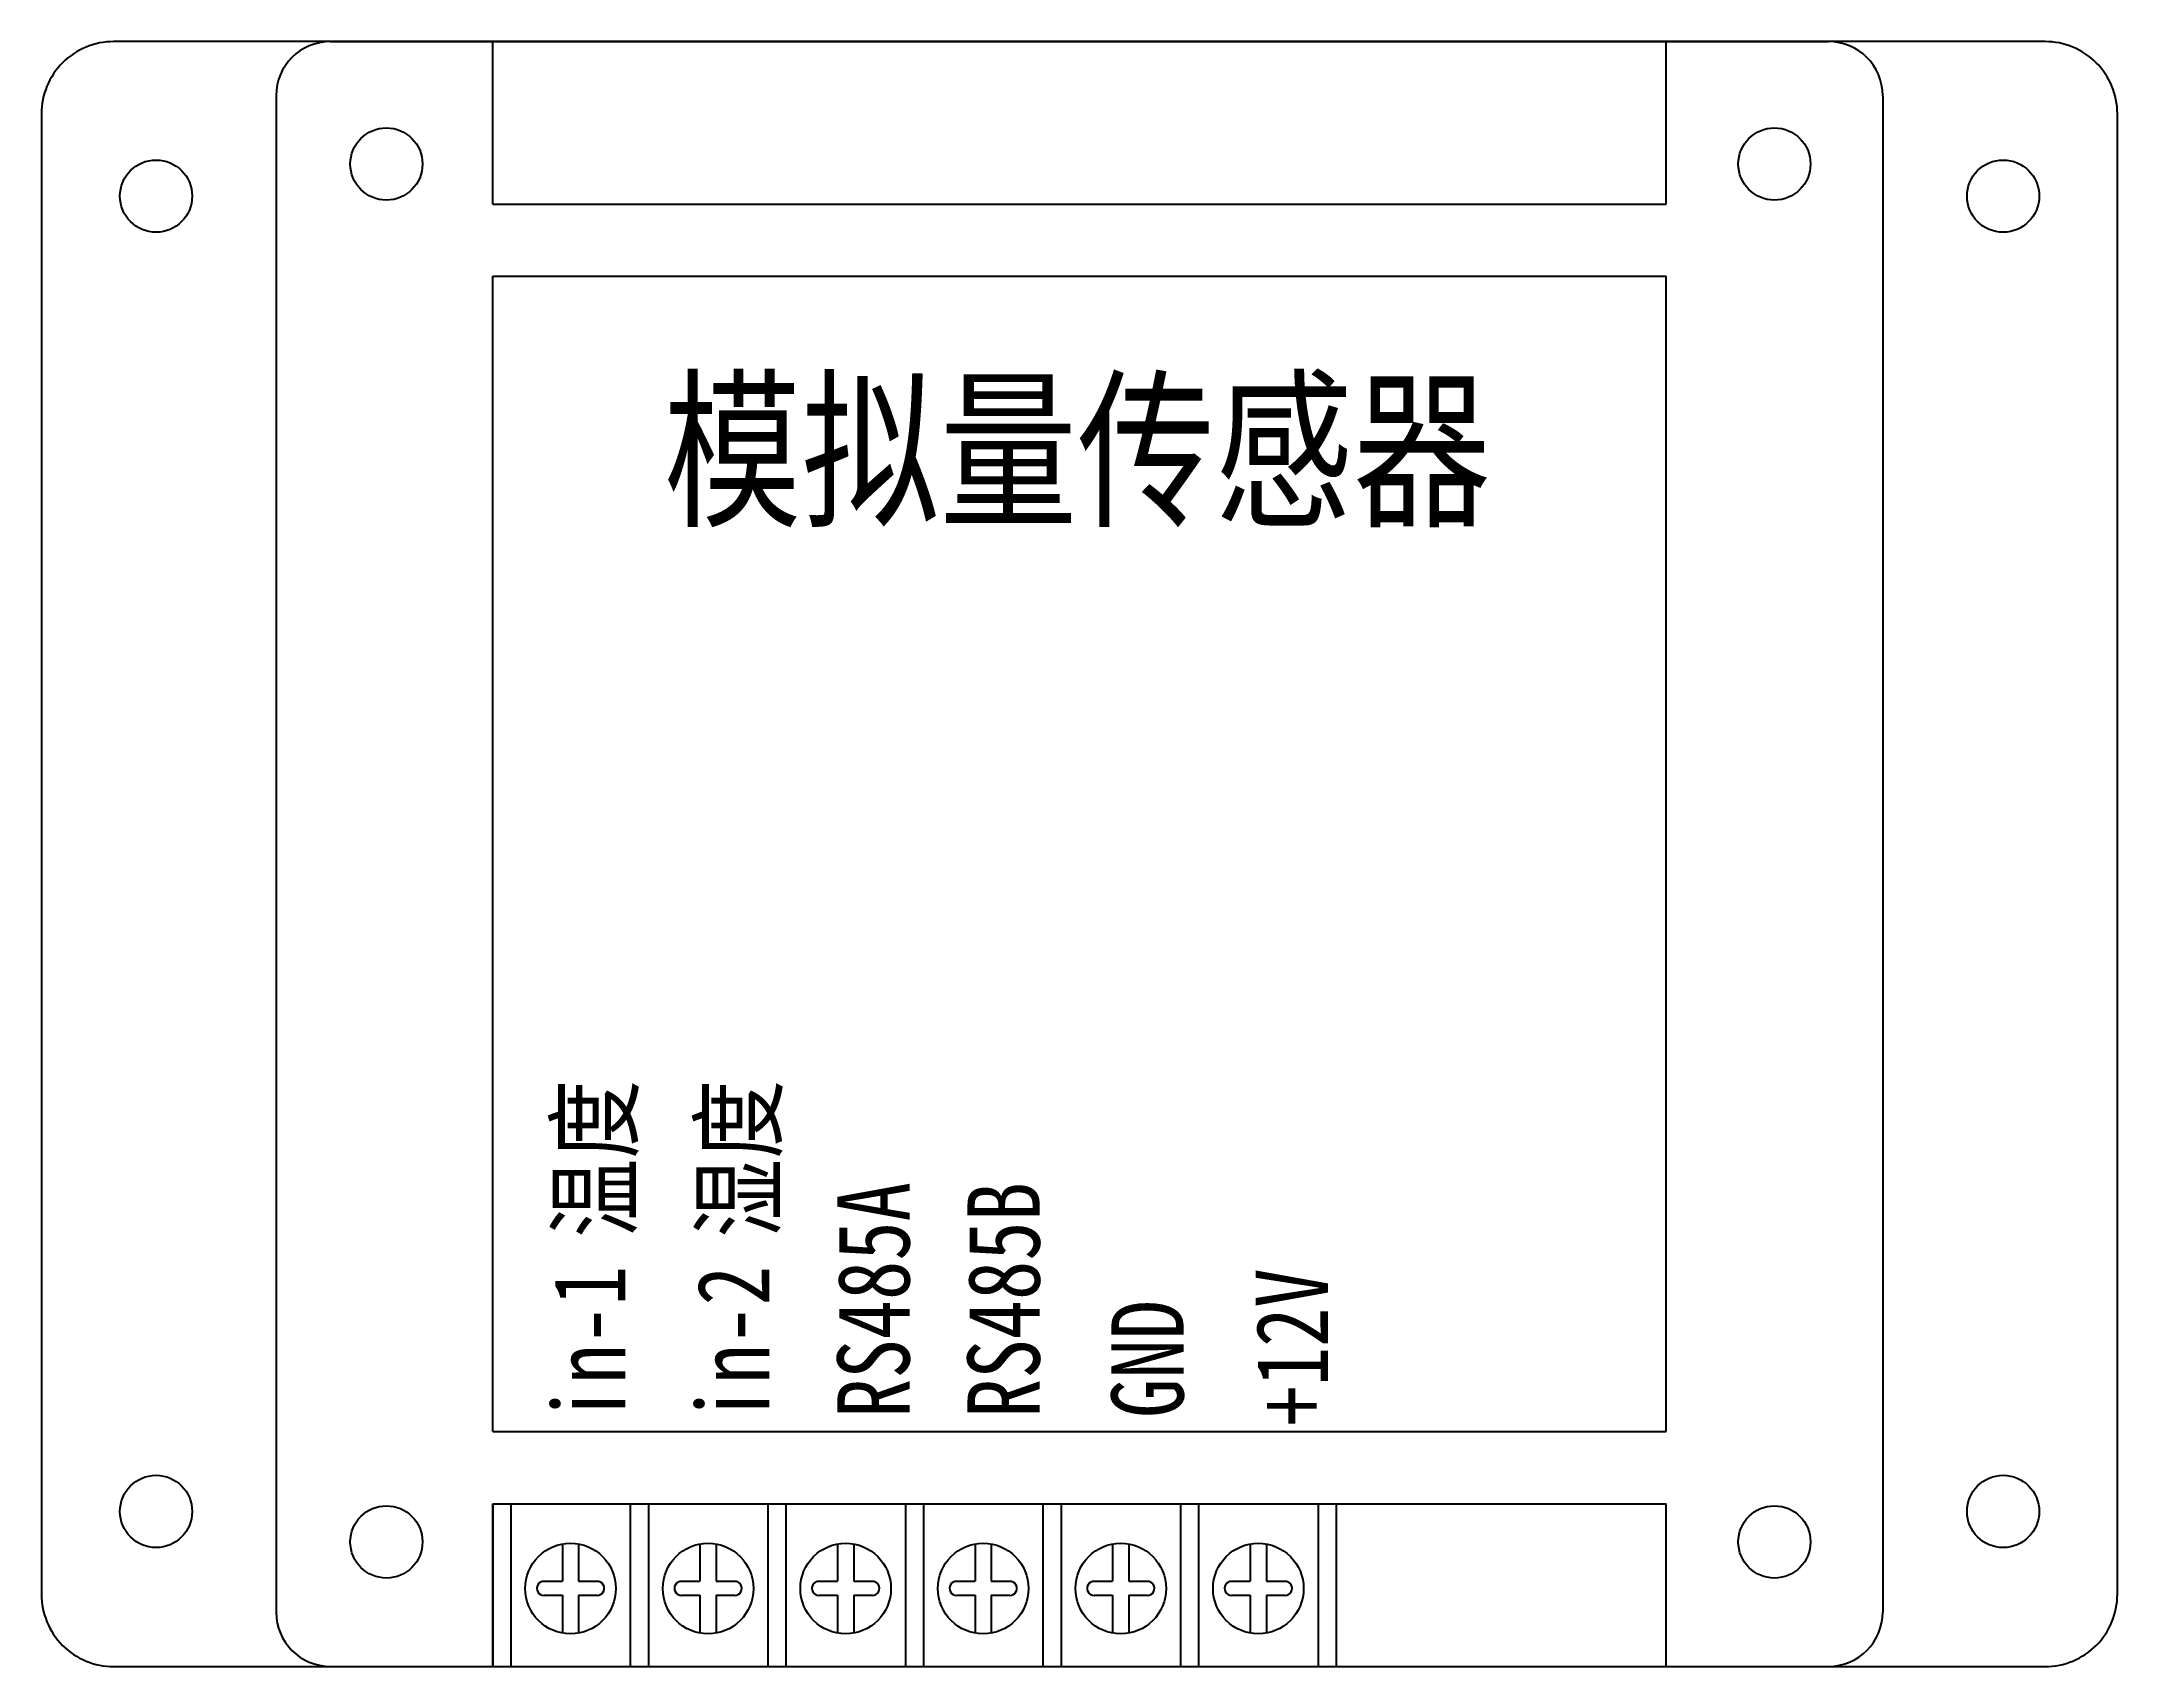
# Model space of a CAD drawing. Extents: x 1266371 to 2543862, y 307832 to 617203.
# Drawn here: x 1269441.9 to 1269556.9, y 308894.1 to 308984.1 of the extents above; entities that cross this region are included whole.
import ezdxf
from ezdxf.enums import TextEntityAlignment as Align

# ---------------------------------------------------------------- set-up
doc = ezdxf.new("R2010")
doc.units = 0
doc.header["$LTSCALE"] = 1000
doc.header["$MEASUREMENT"] = 0
doc.layers.get('0').update_dxf_attribs({"linetype": 'CONTINUOUS'})
doc.styles.add('-宋体', font='', dxfattribs={"width": 0.8})
doc.styles.get('-宋体').set_extended_font_data('SimSun')

msp = doc.modelspace()

# ---------------------------------------------------------------- texts
at = {"style": '-宋体', "width": 0.8}
msp.add_text('模拟量传感器', height=7, dxfattribs=at).set_placement((1269499.31, 308961.59), align=Align.MIDDLE)
for s, p in [('温度', (1269472.5, 308922.21)), ('湿度', (1269480.47, 308922.21)), ('RS485A', (1269488.02, 308914.39)), ('RS485B', (1269495.23, 308914.39)), ('in-1', (1269472.16, 308911.92)), ('in-2', (1269480.14, 308911.92)), ('+12V', (1269511.2, 308911.79)), ('GND', (1269503.2, 308911.12))]:
    msp.add_text(s, height=4, rotation=90, dxfattribs=at).set_placement(p, align=Align.MIDDLE)

# ---------------------------------------------------------------- linework, layer by layer
for p, q in [((1269457.93, 308984.09), (1269540.93, 308984.09)), ((1269466.93, 308975.09), (1269466.93, 308984.09)), ((1269531.93, 308975.09), (1269531.93, 308984.09)), ((1269454.93, 308981.09), (1269454.93, 308928.61)), ((1269543.93, 308981.09), (1269543.93, 308922.09)), ((1269466.93, 308975.09), (1269531.93, 308975.09)), ((1269466.93, 308907.1), (1269466.93, 308971.09)), ((1269466.93, 308971.09), (1269531.93, 308971.09)), ((1269531.93, 308907.1), (1269531.93, 308971.09)), ((1269454.93, 308956.12), (1269454.93, 308897.1)), ((1269543.93, 308955.7), (1269543.93, 308897.1)), ((1269466.93, 308907.1), (1269531.93, 308907.1)), ((1269466.93, 308894.09), (1269466.93, 308903.1)), ((1269466.93, 308903.1), (1269531.93, 308903.1)), ((1269466.93, 308903.1), (1269521.05, 308903.1)), ((1269466.93, 308903.1), (1269513.65, 308903.1)), ((1269466.93, 308903.1), (1269466.93, 308894.1)), ((1269467.93, 308903.1), (1269467.93, 308894.1)), ((1269474.55, 308903.1), (1269474.55, 308894.1)), ((1269475.55, 308903.1), (1269475.55, 308894.1)), ((1269482.17, 308903.1), (1269482.17, 308894.1)), ((1269483.17, 308903.1), (1269483.17, 308894.1)), ((1269489.79, 308903.1), (1269489.79, 308894.1)), ((1269490.79, 308903.1), (1269490.79, 308894.1)), ((1269497.41, 308903.1), (1269497.41, 308894.1)), ((1269498.41, 308903.1), (1269498.41, 308894.1)), ((1269505.03, 308903.1), (1269505.03, 308894.1)), ((1269506.03, 308903.1), (1269506.03, 308894.1)), ((1269512.65, 308903.1), (1269512.65, 308894.1)), ((1269513.65, 308903.1), (1269513.65, 308894.1)), ((1269531.93, 308894.09), (1269531.93, 308903.1)), ((1269470.79, 308900.89), (1269470.79, 308898.81)), ((1269471.69, 308900.89), (1269471.69, 308898.81)), ((1269478.41, 308900.89), (1269478.41, 308898.81)), ((1269479.31, 308900.89), (1269479.31, 308898.81)), ((1269486.03, 308900.89), (1269486.03, 308898.81)), ((1269486.93, 308900.89), (1269486.93, 308898.81)), ((1269493.65, 308900.89), (1269493.65, 308898.81)), ((1269494.55, 308900.89), (1269494.55, 308898.81)), ((1269501.27, 308900.89), (1269501.27, 308898.81)), ((1269502.17, 308900.89), (1269502.17, 308898.81)), ((1269508.89, 308900.89), (1269508.89, 308898.81)), ((1269509.79, 308900.89), (1269509.79, 308898.81)), ((1269469.77, 308898.81), (1269470.79, 308898.81)), ((1269471.69, 308898.81), (1269472.7, 308898.81)), ((1269477.39, 308898.81), (1269478.41, 308898.81)), ((1269479.31, 308898.81), (1269480.32, 308898.81)), ((1269485.01, 308898.81), (1269486.03, 308898.81)), ((1269486.93, 308898.81), (1269487.94, 308898.81)), ((1269492.63, 308898.81), (1269493.65, 308898.81)), ((1269494.55, 308898.81), (1269495.56, 308898.81)), ((1269500.25, 308898.81), (1269501.27, 308898.81)), ((1269502.17, 308898.81), (1269503.18, 308898.81)), ((1269507.87, 308898.81), (1269508.89, 308898.81)), ((1269509.79, 308898.81), (1269510.8, 308898.81)), ((1269469.77, 308898.04), (1269470.79, 308898.04)), ((1269470.79, 308898.04), (1269470.79, 308895.94)), ((1269471.69, 308898.04), (1269471.69, 308895.94)), ((1269471.69, 308898.04), (1269472.72, 308898.04)), ((1269477.39, 308898.04), (1269478.41, 308898.04)), ((1269478.41, 308898.04), (1269478.41, 308895.94)), ((1269479.31, 308898.04), (1269479.31, 308895.94)), ((1269479.31, 308898.04), (1269480.34, 308898.04)), ((1269485.01, 308898.04), (1269486.03, 308898.04)), ((1269486.03, 308898.04), (1269486.03, 308895.94)), ((1269486.93, 308898.04), (1269486.93, 308895.94)), ((1269486.93, 308898.04), (1269487.96, 308898.04)), ((1269492.63, 308898.04), (1269493.65, 308898.04)), ((1269493.65, 308898.04), (1269493.65, 308895.94)), ((1269494.55, 308898.04), (1269494.55, 308895.94)), ((1269494.55, 308898.04), (1269495.58, 308898.04)), ((1269500.25, 308898.04), (1269501.27, 308898.04)), ((1269501.27, 308898.04), (1269501.27, 308895.94)), ((1269502.17, 308898.04), (1269502.17, 308895.94)), ((1269502.17, 308898.04), (1269503.2, 308898.04)), ((1269507.87, 308898.04), (1269508.89, 308898.04)), ((1269508.89, 308898.04), (1269508.89, 308895.94)), ((1269509.79, 308898.04), (1269509.79, 308895.94)), ((1269509.79, 308898.04), (1269510.82, 308898.04)), ((1269457.93, 308894.1), (1269540.93, 308894.1)), ((1269466.93, 308894.1), (1269521.05, 308894.1)), ((1269466.93, 308894.1), (1269513.65, 308894.1))]:
    msp.add_line(p, q)
msp.add_lwpolyline([(1269445.93, 308894.09), (1269552.93, 308894.09, 0.414214), (1269556.93, 308898.09), (1269556.93, 308980.09, 0.414214), (1269552.93, 308984.09), (1269445.93, 308984.09, 0.414214), (1269441.93, 308980.09), (1269441.93, 308898.09, 0.414214)], format="xyb", close=True)
for centre, radius in [((1269461.04, 308977.31), 2), ((1269537.93, 308977.31), 2), ((1269448.28, 308975.53), 2), ((1269550.6, 308975.53), 2), ((1269448.28, 308902.68), 2), ((1269550.6, 308902.68), 2), ((1269461.04, 308900.99), 2), ((1269537.93, 308900.99), 2), ((1269471.24, 308898.41), 2.51), ((1269478.86, 308898.41), 2.51), ((1269486.48, 308898.41), 2.51), ((1269494.1, 308898.41), 2.51), ((1269501.72, 308898.41), 2.51), ((1269509.34, 308898.41), 2.51)]:
    msp.add_circle(centre, radius)
for centre, radius, start, end in [((1269457.93, 308981.09), 3, 90, 180), ((1269540.93, 308981.09), 3, 0, 90), ((1269469.76, 308898.42), 0.388, 88.0266, 271.7737), ((1269472.72, 308898.42), 0.388, 268.2263, 91.9734), ((1269477.38, 308898.42), 0.388, 88.0266, 271.7737), ((1269480.34, 308898.42), 0.388, 268.2263, 91.9734), ((1269485, 308898.42), 0.388, 88.0266, 271.7737), ((1269487.96, 308898.42), 0.388, 268.2263, 91.9734), ((1269492.62, 308898.42), 0.388, 88.0266, 271.7737), ((1269495.58, 308898.42), 0.388, 268.2263, 91.9734), ((1269500.24, 308898.42), 0.388, 88.0266, 271.7737), ((1269503.2, 308898.42), 0.388, 268.2263, 91.9734), ((1269507.86, 308898.42), 0.388, 88.0266, 271.7737), ((1269510.82, 308898.42), 0.388, 268.2263, 91.9734), ((1269457.93, 308897.1), 3, 180, 270), ((1269540.93, 308897.1), 3, 270, 0)]:
    msp.add_arc(centre, radius, start, end)

msp.set_redraw_order([(e.dxf.handle, doc.entitydb.next_handle()) for e in msp.query("TEXT MTEXT ATTDEF DIMENSION ARC_DIMENSION")])  # texts and dimensions are drawn at this point

doc.saveas('drawing.dxf')
